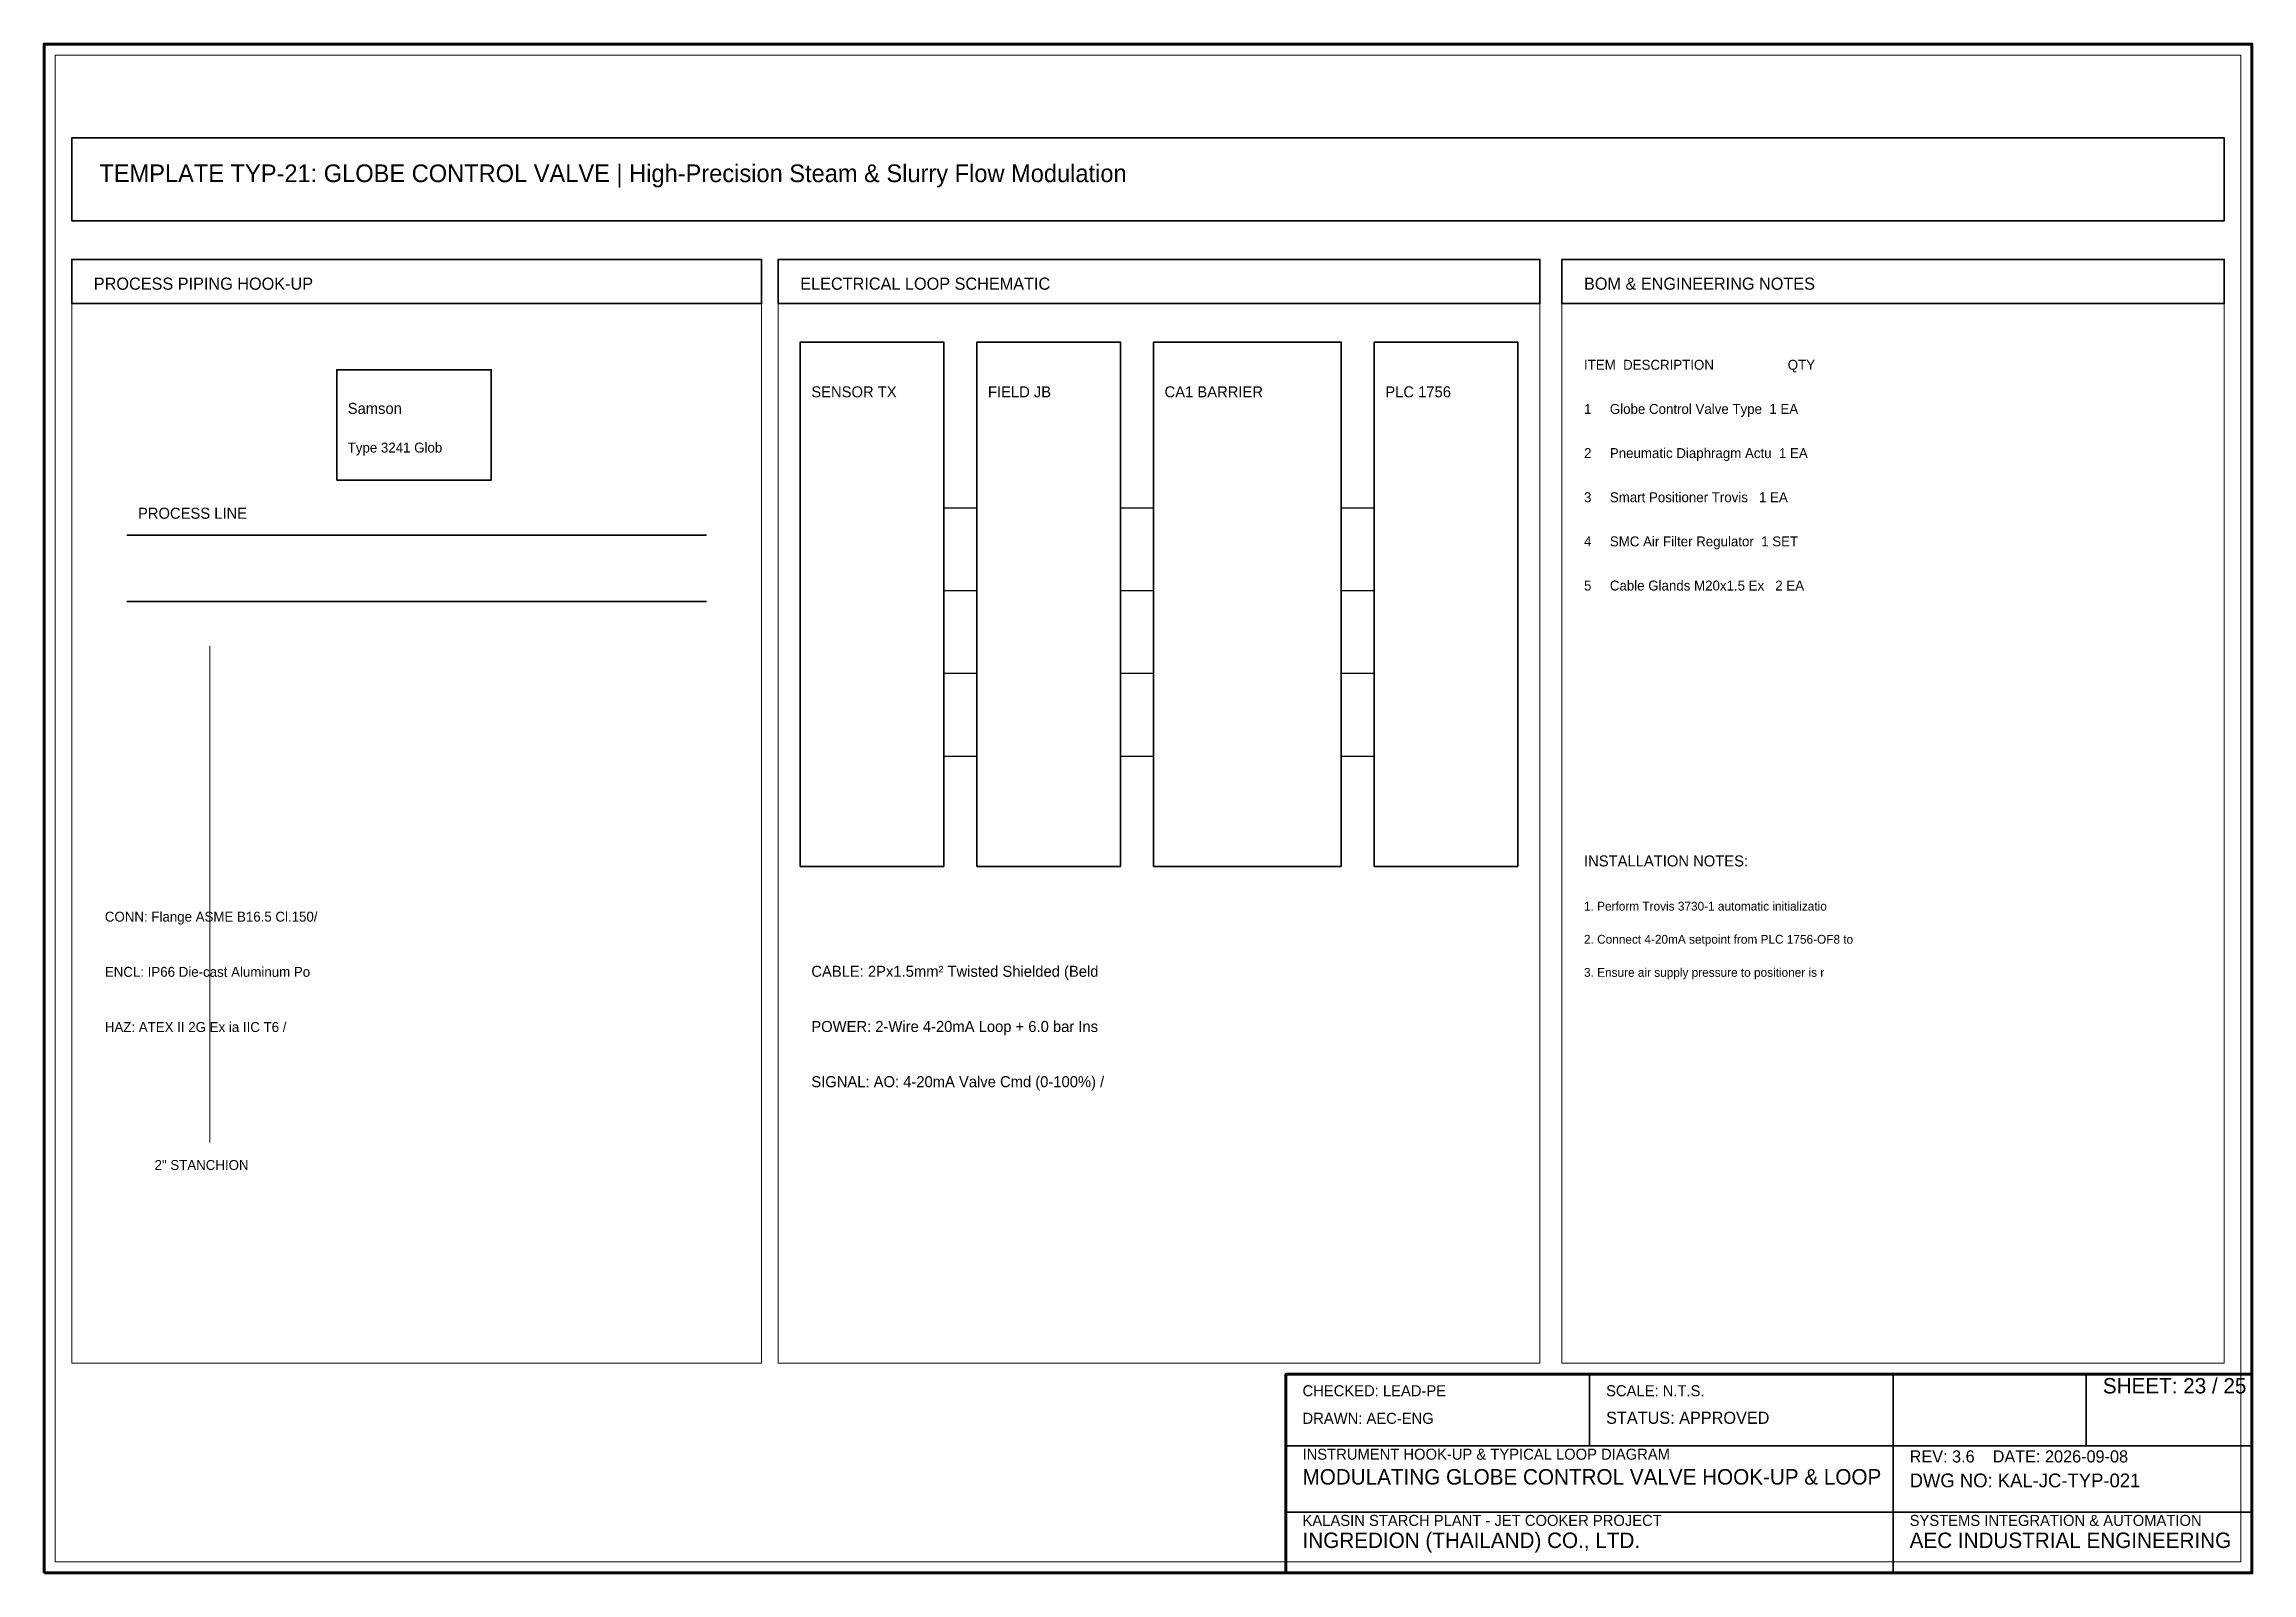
# Model space of a CAD drawing. Header units: millimetres. Extents: x 0 to 2200, y -1280 to 277.
# Drawn here: x 900 to 1300, y -1280 to -1003 of the extents above; entities that cross this region are included whole.
import ezdxf

# ---------------------------------------------------------------- set-up
doc = ezdxf.new("R2010")
doc.units = ezdxf.units.MM
for name, color, linetype, lineweight in [('0_BORDER', 7, 'Continuous', 70), ('0_TITLE_BLOCK', 4, 'Continuous', 35), ('IE-CABLE', 6, 'Continuous', 25), ('IE-EQUIP', 2, 'Continuous', 35), ('IE-WIRE', 1, 'Continuous', 25), ('IS_BARRIERS', 140, 'Continuous', 35), ('NOTATIONS', 8, 'Continuous', 18), ('TER', 3, 'Continuous', 35), ('TEXTS', 7, 'Continuous', 25)]:
    doc.layers.add(name, color=color, linetype=linetype, lineweight=lineweight)

msp = doc.modelspace()

# ---------------------------------------------------------------- texts
at = {"layer": '0_TITLE_BLOCK'}
for s, height, p in [('TEMPLATE TYP-21: GLOBE CONTROL VALVE | High-Precision Steam & Slurry Flow Modulation', 3.2, (910, -1028)), ('PROCESS PIPING HOOK-UP', 2.2, (909, -1047.5)), ('ELECTRICAL LOOP SCHEMATIC', 2.2, (1037, -1047.5)), ('BOM & ENGINEERING NOTES', 2.2, (1179, -1047.5)), ('ITEM  DESCRIPTION                    QTY', 1.8, (1179, -1062)), ('INSTALLATION NOTES:', 2, (1179, -1152)), ('SHEET: 23 / 25', 2.8, (1273, -1247.5)), ('STATUS: APPROVED', 2.2, (1183, -1253)), ('MODULATING GLOBE CONTROL VALVE HOOK-UP & LOOP', 2.8, (1128, -1264)), ('INGREDION (THAILAND) CO., LTD.', 2.8, (1128, -1275.5)), ('AEC INDUSTRIAL ENGINEERING', 2.8, (1238, -1275.5))]:
    msp.add_text(s, height=height, dxfattribs=at).set_placement(p)
at = {"layer": 'IE-CABLE'}
msp.add_text('CABLE: 2Px1.5mm² Twisted Shielded (Beld', height=2, dxfattribs=at).set_placement((1039, -1172))
at = {"layer": 'NOTATIONS'}
for s, height, p in [('Type 3241 Glob', 1.8, (955, -1077)), ('1. Perform Trovis 3730-1 automatic initializatio', 1.6, (1179, -1160)), ('2. Connect 4-20mA setpoint from PLC 1756-OF8 to ', 1.6, (1179, -1166)), ('3. Ensure air supply pressure to positioner is r', 1.6, (1179, -1172)), ('2" STANCHION', 1.8, (920, -1207))]:
    msp.add_text(s, height=height, dxfattribs=at).set_placement(p)
at = {"layer": 'TER'}
msp.add_text('FIELD JB', height=2, dxfattribs=at).set_placement((1071, -1067))
at = {"layer": 'TEXTS'}
for s, height, p in [('Samson', 2, (955, -1070)), ('SENSOR TX', 2, (1039, -1067)), ('CA1 BARRIER', 2, (1103, -1067)), ('PLC 1756', 2, (1143, -1067)), ('1     Globe Control Valve Type  1 EA', 1.8, (1179, -1070)), ('2     Pneumatic Diaphragm Actu  1 EA', 1.8, (1179, -1078)), ('PROCESS LINE', 2, (917, -1089)), ('3     Smart Positioner Trovis   1 EA', 1.8, (1179, -1086)), ('4     SMC Air Filter Regulator  1 SET', 1.8, (1179, -1094)), ('5     Cable Glands M20x1.5 Ex   2 EA', 1.8, (1179, -1102)), ('CONN: Flange ASME B16.5 Cl.150/', 1.8, (911, -1162)), ('ENCL: IP66 Die-cast Aluminum Po', 1.8, (911, -1172)), ('POWER: 2-Wire 4-20mA Loop + 6.0 bar Ins', 2, (1039, -1182)), ('HAZ: ATEX II 2G Ex ia IIC T6 /', 1.8, (911, -1182)), ('SIGNAL: AO: 4-20mA Valve Cmd (0-100%) / ', 2, (1039, -1192)), ('CHECKED: LEAD-PE', 2, (1128, -1248)), ('SCALE: N.T.S.', 2, (1183, -1248)), ('DRAWN: AEC-ENG', 2, (1128, -1253)), ('INSTRUMENT HOOK-UP & TYPICAL LOOP DIAGRAM', 2, (1128, -1259.5)), ('REV: 3.6    DATE: 2026-09-08', 2.2, (1238, -1260)), ('DWG NO: KAL-JC-TYP-021', 2.5, (1238, -1264.5)), ('KALASIN STARCH PLANT - JET COOKER PROJECT', 2, (1128, -1271.5)), ('SYSTEMS INTEGRATION & AUTOMATION', 2, (1238, -1271.5))]:
    msp.add_text(s, height=height, dxfattribs=at).set_placement(p)

# ---------------------------------------------------------------- linework, layer by layer
at = {"layer": '0_BORDER'}
for points in [[(900, -1280), (1300, -1280), (1300, -1003), (900, -1003)], [(1125, -1280), (1300, -1280), (1300, -1244), (1125, -1244)]]:
    msp.add_lwpolyline(points, close=True, dxfattribs=at)
at = {"layer": '0_TITLE_BLOCK'}
for p, q in [((1180, -1257), (1180, -1244)), ((1235, -1257), (1235, -1244)), ((1270, -1257), (1270, -1244)), ((1125, -1257), (1300, -1257)), ((1235, -1280), (1235, -1257)), ((1125, -1269), (1300, -1269))]:
    msp.add_line(p, q, dxfattribs=at)
for points in [[(905, -1050), (1030, -1050), (1030, -1042), (905, -1042)], [(1033, -1050), (1171, -1050), (1171, -1042), (1033, -1042)], [(1175, -1050), (1295, -1050), (1295, -1042), (1175, -1042)]]:
    msp.add_lwpolyline(points, close=True, dxfattribs=at)
at = {"layer": 'IE-CABLE'}
for p, q in [((1095, -1087), (1101, -1087)), ((1095, -1102), (1101, -1102)), ((1095, -1117), (1101, -1117)), ((1095, -1132), (1101, -1132))]:
    msp.add_line(p, q, dxfattribs=at)
at = {"layer": 'IE-EQUIP'}
for p, q in [((915, -1092), (1020, -1092)), ((915, -1104), (1020, -1104))]:
    msp.add_line(p, q, dxfattribs=at)
for points in [[(905, -1035), (1295, -1035), (1295, -1020), (905, -1020)], [(1037, -1152), (1063, -1152), (1063, -1057), (1037, -1057)], [(1141, -1152), (1167, -1152), (1167, -1057), (1141, -1057)], [(953, -1082), (981, -1082), (981, -1062), (953, -1062)]]:
    msp.add_lwpolyline(points, close=True, dxfattribs=at)
at = {"layer": 'IE-WIRE'}
for p, q in [((1063, -1087), (1069, -1087)), ((1135, -1087), (1141, -1087)), ((1063, -1102), (1069, -1102)), ((1135, -1102), (1141, -1102)), ((1063, -1117), (1069, -1117)), ((1135, -1117), (1141, -1117)), ((1063, -1132), (1069, -1132)), ((1135, -1132), (1141, -1132))]:
    msp.add_line(p, q, dxfattribs=at)
at = {"layer": 'IS_BARRIERS'}
msp.add_lwpolyline([(1101, -1152), (1135, -1152), (1135, -1057), (1101, -1057)], close=True, dxfattribs=at)
at = {"layer": 'NOTATIONS'}
msp.add_line((930, -1202), (930, -1112), dxfattribs=at)
for points in [[(902, -1278), (1298, -1278), (1298, -1005), (902, -1005)], [(905, -1242), (1030, -1242), (1030, -1042), (905, -1042)], [(1033, -1242), (1171, -1242), (1171, -1042), (1033, -1042)], [(1175, -1242), (1295, -1242), (1295, -1042), (1175, -1042)]]:
    msp.add_lwpolyline(points, close=True, dxfattribs=at)
at = {"layer": 'TER'}
msp.add_lwpolyline([(1069, -1152), (1095, -1152), (1095, -1057), (1069, -1057)], close=True, dxfattribs=at)

msp.set_redraw_order([(e.dxf.handle, doc.entitydb.next_handle()) for e in msp.query("TEXT MTEXT ATTDEF DIMENSION ARC_DIMENSION")])  # texts and dimensions are drawn at this point

doc.saveas('drawing.dxf')
